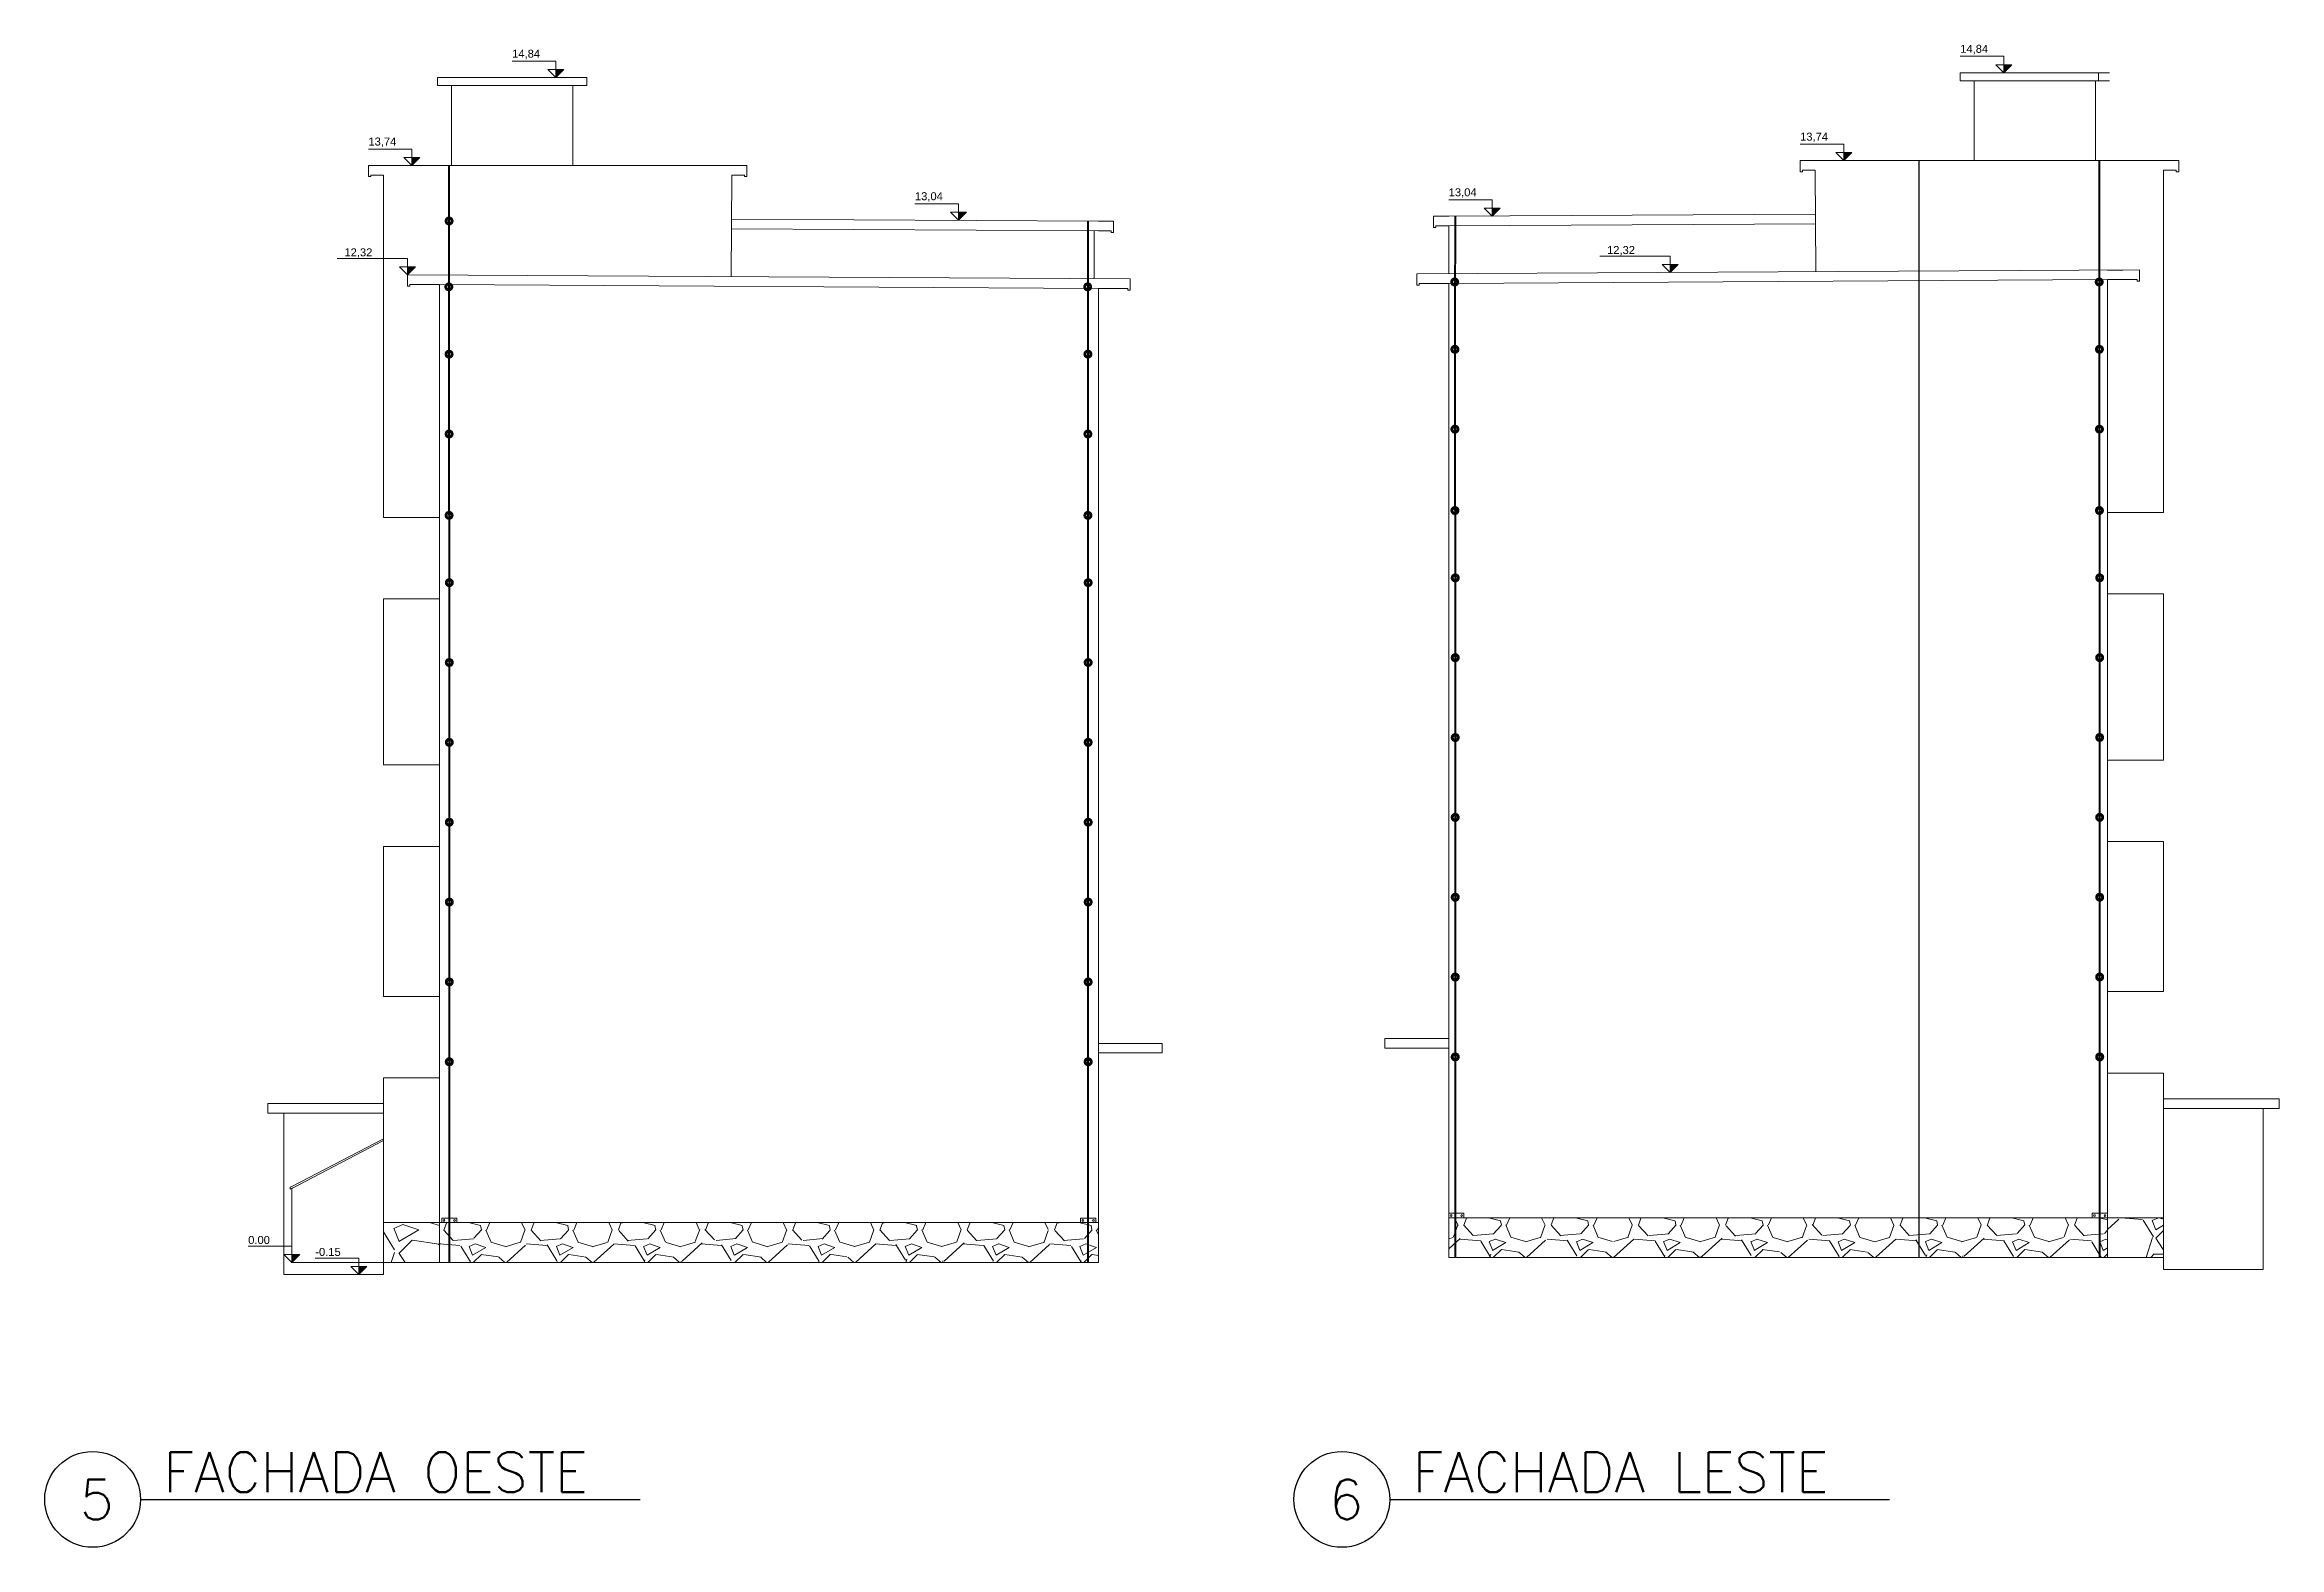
# Model space of a CAD drawing. Extents: x 0 to 11638, y -6007 to 0.
# Drawn here: x 11559.89 to 11587.87, y -5610.85 to -5592.04 of the extents above; entities that cross this region are included whole.
import ezdxf

# ---------------------------------------------------------------- set-up
doc = ezdxf.new("R2010")
doc.units = 0
doc.layers.get('0').update_dxf_attribs({"linetype": 'CONTINUOUS'})
for name, color, linetype in [('ARQ - Cotas', 1, 'CONTINUOUS'), ('ELE-BARRA CHATA ALUMÍNIO', 140, 'CONTINUOUS'), ('ELE-CX. INSPEÇÃO', 40, 'CONTINUOUS')]:
    doc.layers.add(name, color=color, linetype=linetype)
doc.layers.add('ELE-FIXADOR GELCAM', color=160, linetype='CONTINUOUS', lineweight=20)
doc.styles.add('ARIAL', font='arial.ttf')
doc.styles.add('ROMANS', font='romans.shx', dxfattribs={"height": 0.3})

msp = doc.modelspace()

# ---------------------------------------------------------------- texts
at = {"lineweight": -2, "char_height": 0.5, "attachment_point": 1, "style": 'ROMANS'}
for s, width, insert in [('FACHADA OESTE', 15.14067, (11561.373, -5609.664)), ('FACHADA LESTE', 15.14067, (11577.015, -5609.664)), ('5', 0.78764, (11560.326, -5610.006)), ('6', 0.78764, (11575.969, -5610.006))]:
    msp.add_mtext_dynamic_manual_height_columns(s, width=width, gutter_width=1500, heights=[0], dxfattribs=dict(at, insert=insert))
at = {"layer": 'ARQ - Cotas', "lineweight": 5, "ltscale": 0.001, "char_height": 0.1, "attachment_point": 7, "line_spacing_factor": 0.970891, "style": 'ARIAL'}
for s, insert in [('14,84', (11565.742, -5592.217)), ('14,84', (11583.873, -5592.156)), ('13,74', (11563.942, -5593.317)), ('13,74', (11581.868, -5593.256)), ('13,04', (11577.468, -5593.953)), ('13,04', (11570.785, -5594.002)), ('12,32', (11563.642, -5594.705)), ('12,32', (11579.451, -5594.676)), ('0.00', (11562.437, -5607.057)), ('-0.15', (11563.277, -5607.207))]:
    msp.add_mtext(s, dxfattribs=dict(at, insert=insert))

# ---------------------------------------------------------------- hatches: boundary and pattern name
at = {"lineweight": 5}
h = msp.add_hatch(dxfattribs=at)
h.set_pattern_fill('GRAVEL', color=0, scale=0.043)
h.set_pattern_definition([(228.0127875, (8864.00414, -7636.134236), (-8.7376000007, -9.8297999994), [0.14694022, -14.54710797]), (184.969741, (8863.905843, -7636.243456), (13.1063999948, 1.0922000622), [0.25215403, -24.96324102]), (132.510447, (8863.65464, -7636.2653), (10.9220000046, -12.0141999958), [0.17779705, -17.6019308]), (267.273689, (8863.22868, -7636.53835), (1.0922000023, 21.8439999999), [0.22962194, -22.7325681]), (292.8336542, (8863.217757, -7636.76771), (-5.46100000046, 13.1063999998), [0.2251625, -22.29111733]), (357.273689, (8863.305133, -7636.97523), (-21.8439999999, 1.0922000023), [0.22962194, -22.7325681]), (37.6942405, (8863.534495, -7636.98615), (-14.19859999937, -10.9220000008), [0.30366327, -30.0626396]), (72.2553284, (8863.77478, -7636.800478), (7.64540000206, 24.02839999935), [0.2866894, -28.38226034]), (121.4295656, (8863.862155, -7636.52743), (-8.73760000124, 14.1985999992), [0.2303996, -22.80958465]), (175.2363583, (8863.74201, -7636.33083), (12.0141999998, -1.092200002), [0.2630367, -12.8887929]), (222.3974378, (8863.479885, -7636.308988), (-13.10639999958, -12.01420000046), [0.3401635, -33.67621218]), (138.814075, (8864.30996, -7636.54927), (-7.6453999995, 6.5532000005), [0.11610195, -11.4941433]), (171.4692344, (8864.22258, -7636.47282), (14.1986000004, -2.1843999975), [0.22088325, -21.86749477]), (225, (8864.00414, -7636.44005), (-2e-16, -1.0922), [0.15446, -1.39014404]), (203.1985905, (8863.92769, -7636.30899), (5.461, 2.1843999996), [0.08317977, -8.23476762]), (291.8014095, (8863.85123, -7636.34175), (-1.0922, 3.2766), [0.1176332, -5.7640438]), (30.9637565, (8863.89492, -7636.45097), (3.2766, 2.1844), [0.19105745, -6.1775082]), (161.565051, (8864.05875, -7636.35268), (2.1844, -1.0922), [0.13815347, -3.3156862]), (16.3895403, (8863.21776, -7636.341754), (10.922, 3.2766), [0.19353784, -19.16029547]), (70.346176, (8863.40343, -7636.28714), (-4.3688000004, -12.0141999999), [0.16236754, -16.07435274]), (293.1985905, (8864.05875, -7636.13424), (-2.1843999996, 5.461), [0.16635844, -8.15158894]), (343.6104597, (8864.124283, -7636.287144), (-10.9220000002, 3.2765999992), [0.19353784, -19.16029547]), (339.4439548, (8863.21776, -7637.01892), (-5.461, 2.1844), [0.18663514, -9.14512575]), (294.7751406, (8863.39251, -7637.08445), (-5.4610000065, 12.014199997), [0.156379, -15.48154515]), (66.8014095, (8864.06967, -7637.22644), (2.1843999997, 5.461), [0.16635844, -8.15158894]), (17.3540246, (8864.135205, -7637.07353), (-14.1985999997, -4.3688000009), [0.18308658, -18.12552167]), (69.4439548, (8863.5345, -7637.22644), (-2.1844, -5.461), [0.09331757, -9.23844332]), (101.3099325, (8864.00414, -7637.22644), (-1.0922, 4.3688), [0.05569128, -5.51345783]), (165.9637565, (8863.99322, -7637.17183), (3.2766, -1.0922), [0.2251625, -4.27809347]), (186.009006, (8863.77478, -7637.117216), (10.9219999999, 1.0922000006), [0.2086648, -20.6577869]), (303.690068, (8863.89492, -7636.54927), (-1.0922, 2.1844), [0.15751927, -3.78046383]), (353.1572266, (8863.982297, -7636.680336), (18.5674000001, -2.18439999903), [0.2750094, -27.2258839]), (60.945396, (8864.25535, -7636.7131), (-4.3688, -7.6454), [0.11244854, -11.1324387]), (90, (8864.31, -7636.6148), (-1.0922, 1.0922), [0.065532, -1.026668]), (120.2564372, (8863.752935, -7637.08445), (4.3687999995, -7.6454000003), [0.1517328, -15.02159453]), (48.0127875, (8863.67648, -7636.953386), (8.7376000007, 9.8297999994), [0.29388044, -14.40016775]), (0, (8863.8731, -7636.735), (1.0922, 1.0922), [0.283972, -0.808228]), (325.3048465, (8864.15705, -7636.734946), (10.9220000041, -7.6453999941), [0.1726921, -17.0965062]), (254.054604, (8864.29904, -7636.83324), (-1.0922, -4.3688), [0.1590265, -7.7923095]), (207.6459754, (8864.255347, -7636.98615), (-20.75180000076, -10.92199999855), [0.2589224, -25.6333597]), (175.4260787, (8864.025985, -7637.106294), (-14.1986, 1.0922), [0.27392267, -27.11831398])])
h.paths.add_polyline_path([(11577.468, -5606.727), (11577.468, -5607.227), (11585.718, -5607.227), (11585.718, -5606.727)])
h = msp.add_hatch(dxfattribs=at)
h.set_pattern_fill('GRAVEL', color=0, scale=0.046)
h.set_pattern_definition([(228.0127875, (8864.059005, -7636.058036), (-9.3472000007, -10.5155999993), [0.15719186, -15.56202247]), (184.969741, (8863.95385, -7636.174876), (14.02079999445, 1.16840006656), [0.26974617, -26.7048625]), (132.510447, (8863.68512, -7636.19824), (11.684000005, -12.8523999955), [0.1902015, -18.8299725]), (267.273689, (8863.22944, -7636.490344), (1.16840000245, 23.3679999999), [0.24564208, -24.3185612]), (292.8336542, (8863.21776, -7636.73571), (-5.8420000005, 14.0207999998), [0.2408715, -23.84631156]), (357.273689, (8863.31123, -7636.957704), (-23.3679999999, 1.16840000245), [0.24564208, -24.3185612]), (37.6942405, (8863.556593, -7636.969388), (-15.18919999933, -11.6840000009), [0.3248491, -32.16003304]), (72.2553284, (8863.81364, -7636.77076), (8.1788000022, 25.7047999993), [0.30669098, -30.36241804]), (121.4295656, (8863.907113, -7636.47866), (-9.3472000013, 15.1891999992), [0.24647398, -24.40095102]), (175.2363583, (8863.77859, -7636.26835), (12.8523999998, -1.168400002), [0.2813881, -13.788011]), (222.3974378, (8863.498173, -7636.24498), (-14.02079999955, -12.8524000005), [0.36389584, -36.02571536]), (138.814075, (8864.38616, -7636.50203), (-8.1787999995, 7.0104000006), [0.1242021, -12.29606028]), (171.4692344, (8864.292685, -7636.42024), (15.1892000004, -2.33679999735), [0.2362937, -23.39313394]), (225, (8864.059, -7636.3852), (-2e-16, -1.1684), [0.1652363, -1.48713083]), (203.1985905, (8863.97722, -7636.24498), (5.842, 2.3367999996), [0.088983, -8.8092863]), (291.8014095, (8863.89543, -7636.28003), (-1.1684, 3.5052), [0.1258402, -6.16618638]), (30.9637565, (8863.94217, -7636.39687), (3.5052, 2.3368), [0.20438704, -6.60849715]), (161.565051, (8864.11743, -7636.2917), (2.3368, -1.1684), [0.1477921, -3.54701313]), (16.3895403, (8863.21776, -7636.28003), (11.684, 3.5052), [0.20704048, -20.49706027]), (70.346176, (8863.416385, -7636.22161), (-4.6736000004, -12.8523999998), [0.1736955, -17.1958192]), (293.1985905, (8864.11743, -7636.05804), (-2.3367999996, 5.842), [0.17796485, -8.72030445]), (343.6104597, (8864.18753, -7636.22161), (-11.6840000002, 3.5051999992), [0.20704048, -20.49706027]), (339.443955, (8863.21776, -7637.00444), (-5.842, 2.3368), [0.1996562, -9.7831578]), (294.7751406, (8863.4047, -7637.07454), (-5.842000007, 12.8523999968), [0.16728918, -16.56165296]), (66.8014095, (8864.12911, -7637.22644), (2.3367999996, 5.842), [0.17796485, -8.72030445]), (17.3540246, (8864.19921, -7637.06286), (-15.1891999997, -4.673600001), [0.19586006, -19.39009295]), (69.443955, (8863.5566, -7637.22644), (-2.3368, -5.842), [0.0998281, -9.8829859]), (101.3099325, (8864.059, -7637.22644), (-1.1684, 4.6736), [0.0595767, -5.8981177]), (165.963757, (8864.04732, -7637.16802), (3.5052, -1.1684), [0.2408715, -4.5765651]), (186.009006, (8863.81364, -7637.109596), (11.6839999999, 1.1684000006), [0.22322282, -22.09902784]), (303.690068, (8863.94217, -7636.50203), (-1.1684, 2.3368), [0.168509, -4.04421713]), (353.1572266, (8864.035637, -7636.642236), (19.8628000001, -2.33679999896), [0.2941961, -29.12536417]), (60.945396, (8864.32774, -7636.67729), (-4.6736, -8.1788), [0.1202938, -11.90912047]), (90, (8864.3862, -7636.5721), (-1.1684, 1.1684), [0.070104, -1.098296]), (120.2564372, (8863.79027, -7637.07454), (4.6735999994, -8.1788000003), [0.1623188, -16.06961276]), (48.0127875, (8863.708485, -7636.934336), (9.3472000008, 10.5155999993), [0.31438372, -15.4048306]), (0, (8863.9188, -7636.7007), (1.1684, 1.1684), [0.303784, -0.864616]), (325.3048465, (8864.22258, -7636.700656), (11.6840000044, -8.1787999937), [0.1847404, -18.2892857]), (254.054604, (8864.37447, -7636.80581), (-1.1684, -4.6736), [0.17012138, -8.335959]), (207.6459754, (8864.327737, -7636.96939), (-22.1996000008, -11.68399999845), [0.27698675, -27.42173363]), (175.4260787, (8864.082373, -7637.09791), (-15.1892, 1.1684), [0.29303355, -29.01028937])])
h.paths.add_polyline_path([(11586.418, -5606.727), (11585.718, -5606.727), (11585.718, -5607.227), (11586.418, -5607.227)])
h = msp.add_hatch(dxfattribs=at)
h.set_pattern_fill('GRAVEL', color=0, scale=0.065)
h.set_pattern_definition([(228.0127875, (8908.02041, -7635.63652), (-13.208000001, -14.858999999), [0.2221189, -21.9898144]), (184.969741, (8907.87182, -7635.80162), (19.8119999922, 1.651000094), [0.3811631, -37.7351318]), (132.510447, (8907.49209, -7635.83464), (16.510000007, -18.1609999937), [0.268763, -26.6075698]), (267.273689, (8906.8482, -7636.24739), (1.6510000035, 33.0199999998), [0.3471029, -34.3631843]), (292.8336542, (8906.83169, -7636.5941), (-8.2550000007, 19.8119999997), [0.3403619, -33.695875]), (357.273689, (8906.96377, -7636.90779), (-33.0199999998, 1.6510000035), [0.3471029, -34.3631843]), (37.6942405, (8907.31048, -7636.9243), (-21.462999999, -16.5100000012), [0.4590259, -45.44352495]), (72.2553284, (8907.6737, -7636.64363), (11.5570000031, 36.321999999), [0.4333677, -42.9034168]), (121.4295656, (8907.80578, -7636.23088), (-13.2080000019, 21.4629999988), [0.34827845, -34.4796047]), (175.2363583, (8907.62417, -7635.9337), (18.161, -1.651000003), [0.3976136, -19.483059]), (222.3974378, (8907.22793, -7635.90068), (-19.8119999994, -18.1610000007), [0.51420065, -50.9059021]), (138.814075, (8908.48269, -7636.2639), (-11.556999999, 9.906000001), [0.17550295, -17.3748678]), (171.4692344, (8908.35061, -7636.14833), (21.4630000006, -3.3019999963), [0.3338933, -33.05551535]), (225, (8908.0204, -7636.0988), (-2e-16, -1.651), [0.2334861, -2.1013805]), (203.1985905, (8907.90484, -7635.90068), (8.255, 3.302), [0.12573686, -12.4479045]), (291.80141, (8907.78927, -7635.9502), (-1.651, 4.953), [0.17781765, -8.71308944]), (30.963757, (8907.8553, -7636.1153), (4.953, 3.302), [0.2888078, -9.3380938]), (161.565051, (8908.10296, -7635.9667), (3.302, -1.651), [0.20883664, -5.0120838]), (16.3895403, (8906.83169, -7635.95021), (16.51, 4.953), [0.2925572, -28.9632373]), (70.346176, (8907.11236, -7635.86766), (-6.6040000006, -18.1609999998), [0.2454393, -24.2984402]), (293.1985905, (8908.10296, -7635.63652), (-3.302, 8.255), [0.2514721, -12.3221693]), (343.6104597, (8908.20202, -7635.86766), (-16.5100000003, 4.9529999988), [0.2925572, -28.9632373]), (339.443955, (8906.83169, -7636.97383), (-8.255, 3.302), [0.2821229, -13.8240273]), (294.7751406, (8907.09585, -7637.07289), (-8.25500001, 18.1609999955), [0.2363869, -23.4023357]), (66.8014095, (8908.11947, -7637.28752), (3.302, 8.255), [0.2514721, -12.3221693]), (17.3540246, (8908.21853, -7637.05638), (-21.4629999996, -6.6040000014), [0.2767588, -27.3990444]), (69.443955, (8907.31048, -7637.28752), (-3.302, -8.255), [0.1410614, -13.96508874]), (101.309932, (8908.0204, -7637.28752), (-1.651, 6.604), [0.0841845, -8.3342967]), (165.963757, (8908.0039, -7637.20497), (4.953, -1.651), [0.3403619, -6.4668855]), (186.009006, (8907.6737, -7637.12242), (16.51, 1.6510000009), [0.31542355, -31.2268872]), (303.690068, (8907.8553, -7636.2639), (-1.651, 3.302), [0.2381105, -5.7146546]), (353.1572266, (8907.98739, -7636.46202), (28.0670000002, -3.3019999985), [0.4157119, -41.1554059]), (60.945396, (8908.40014, -7636.51155), (-6.604, -11.557), [0.16998036, -16.828105]), (90, (8908.4827, -7636.363), (-1.651, 1.651), [0.09906, -1.55194]), (120.256437, (8907.64068, -7637.07289), (6.603999999, -11.5570000005), [0.2293635, -22.7070615]), (48.0127875, (8907.52511, -7636.87477), (13.208000001, 14.858999999), [0.4442379, -21.7676954]), (0, (8907.8223, -7636.5446), (1.651, 1.651), [0.42926, -1.22174]), (325.3048465, (8908.25155, -7636.54457), (16.5100000063, -11.556999991), [0.2610462, -25.8435559]), (254.054604, (8908.46618, -7636.69316), (-1.651, -6.604), [0.2403889, -11.7790725]), (207.6459754, (8908.40014, -7636.9243), (-31.3690000012, -16.5099999978), [0.3913943, -38.7481019]), (175.4260787, (8908.05343, -7637.10591), (-21.463, 1.651), [0.41406915, -40.9928002])])
h.paths.add_polyline_path([(11564.832, -5606.788), (11564.132, -5606.788), (11564.132, -5607.288), (11564.832, -5607.288)])
h = msp.add_hatch(dxfattribs=at)
h.set_pattern_fill('GRAVEL', color=0, scale=0.043)
h.set_pattern_definition([(228.0127875, (8839.21807, -7636.19532), (-8.7376000007, -9.8297999994), [0.14694022, -14.54710797]), (184.969741, (8839.119774, -7636.30454), (13.1063999948, 1.0922000622), [0.25215403, -24.96324102]), (132.510447, (8838.86857, -7636.32638), (10.9220000046, -12.0141999958), [0.17779705, -17.6019308]), (267.273689, (8838.44261, -7636.59943), (1.0922000023, 21.8439999999), [0.22962194, -22.7325681]), (292.8336542, (8838.43169, -7636.828794), (-5.46100000046, 13.1063999998), [0.2251625, -22.29111733]), (357.273689, (8838.519064, -7637.03631), (-21.8439999999, 1.0922000023), [0.22962194, -22.7325681]), (37.6942405, (8838.748426, -7637.047234), (-14.19859999937, -10.9220000008), [0.30366327, -30.0626396]), (72.2553284, (8838.98871, -7636.86156), (7.64540000206, 24.02839999935), [0.2866894, -28.38226034]), (121.4295656, (8839.076086, -7636.58851), (-8.73760000124, 14.1985999992), [0.2303996, -22.80958465]), (175.2363583, (8838.95594, -7636.39191), (12.0141999998, -1.092200002), [0.2630367, -12.8887929]), (222.3974378, (8838.693816, -7636.37007), (-13.10639999958, -12.01420000046), [0.3401635, -33.67621218]), (138.814075, (8839.52389, -7636.61035), (-7.6453999995, 6.5532000005), [0.11610195, -11.4941433]), (171.4692344, (8839.43651, -7636.5339), (14.1986000004, -2.1843999975), [0.22088325, -21.86749477]), (225, (8839.2181, -7636.5011), (-2e-16, -1.0922), [0.15446, -1.39014404]), (203.1985905, (8839.14162, -7636.37007), (5.461, 2.1843999996), [0.08317977, -8.23476762]), (291.8014095, (8839.06516, -7636.40284), (-1.0922, 3.2766), [0.1176332, -5.7640438]), (30.9637565, (8839.10885, -7636.51206), (3.2766, 2.1844), [0.19105745, -6.1775082]), (161.565051, (8839.27268, -7636.41376), (2.1844, -1.0922), [0.13815347, -3.3156862]), (16.3895403, (8838.43169, -7636.402836), (10.922, 3.2766), [0.19353784, -19.16029547]), (70.346176, (8838.61736, -7636.348226), (-4.3688000004, -12.0141999999), [0.16236754, -16.07435274]), (293.1985905, (8839.27268, -7636.19532), (-2.1843999996, 5.461), [0.16635844, -8.15158894]), (343.6104597, (8839.338214, -7636.348226), (-10.9220000002, 3.2765999992), [0.19353784, -19.16029547]), (339.4439548, (8838.43169, -7637.08), (-5.461, 2.1844), [0.18663514, -9.14512575]), (294.7751406, (8838.60644, -7637.14553), (-5.4610000065, 12.014199997), [0.156379, -15.48154515]), (66.8014095, (8839.2836, -7637.28752), (2.1843999997, 5.461), [0.16635844, -8.15158894]), (17.3540246, (8839.349136, -7637.13461), (-14.1985999997, -4.3688000009), [0.18308658, -18.12552167]), (69.4439548, (8838.74843, -7637.28752), (-2.1844, -5.461), [0.09331757, -9.23844332]), (101.3099325, (8839.21807, -7637.28752), (-1.0922, 4.3688), [0.05569128, -5.51345783]), (165.9637565, (8839.20715, -7637.2329), (3.2766, -1.0922), [0.2251625, -4.27809347]), (186.009006, (8838.98871, -7637.1783), (10.9219999999, 1.0922000006), [0.2086648, -20.6577869]), (303.690068, (8839.10885, -7636.61035), (-1.0922, 2.1844), [0.15751927, -3.78046383]), (353.1572266, (8839.19623, -7636.74142), (18.5674000001, -2.18439999903), [0.2750094, -27.2258839]), (60.945396, (8839.46928, -7636.77418), (-4.3688, -7.6454), [0.11244854, -11.1324387]), (90, (8839.5239, -7636.6759), (-1.0922, 1.0922), [0.065532, -1.026668]), (120.2564372, (8838.96687, -7637.14553), (4.3687999995, -7.6454000003), [0.1517328, -15.02159453]), (48.0127875, (8838.89041, -7637.01447), (8.7376000007, 9.8297999994), [0.29388044, -14.40016775]), (0, (8839.087, -7636.796), (1.0922, 1.0922), [0.283972, -0.808228]), (325.3048465, (8839.37098, -7636.79603), (10.9220000041, -7.6453999941), [0.1726921, -17.0965062]), (254.054604, (8839.51297, -7636.89433), (-1.0922, -4.3688), [0.1590265, -7.7923095]), (207.6459754, (8839.46928, -7637.047234), (-20.75180000076, -10.92199999855), [0.2589224, -25.6333597]), (175.4260787, (8839.239916, -7637.167376), (-14.1986, 1.0922), [0.27392267, -27.11831398])])
h.paths.add_polyline_path([(11564.832, -5606.788), (11573.082, -5606.788), (11573.082, -5607.288), (11564.832, -5607.288)])
at = {"layer": 'ARQ - Cotas', "lineweight": 5, "ltscale": 0.001}
h = msp.add_hatch(color=256, dxfattribs=at)
h.dxf.hatch_style = 1
h.paths.add_polyline_path([(11566.287, -5592.348), (11566.287, -5592.448), (11566.387, -5592.348)])
h = msp.add_hatch(color=256, dxfattribs=at)
h.dxf.hatch_style = 1
h.paths.add_polyline_path([(11584.419, -5592.287), (11584.419, -5592.387), (11584.519, -5592.287)])
h = msp.add_hatch(color=256, dxfattribs=at)
h.dxf.hatch_style = 1
h.paths.add_polyline_path([(11564.487, -5593.448), (11564.487, -5593.548), (11564.587, -5593.448)])
h = msp.add_hatch(color=256, dxfattribs=at)
h.dxf.hatch_style = 1
h.paths.add_polyline_path([(11582.414, -5593.387), (11582.414, -5593.487), (11582.514, -5593.387)])
h = msp.add_hatch(color=256, dxfattribs=at)
h.dxf.hatch_style = 1
h.paths.add_polyline_path([(11571.331, -5594.133), (11571.331, -5594.233), (11571.431, -5594.133)])
h = msp.add_hatch(color=256, dxfattribs=at)
h.dxf.hatch_style = 1
h.paths.add_polyline_path([(11578.014, -5594.085), (11578.014, -5594.185), (11578.114, -5594.085)])
h = msp.add_hatch(color=256, dxfattribs=at)
h.dxf.hatch_style = 1
h.paths.add_polyline_path([(11564.432, -5594.818), (11564.432, -5594.918), (11564.532, -5594.818)])
h = msp.add_hatch(color=256, dxfattribs=at)
h.dxf.hatch_style = 1
h.paths.add_polyline_path([(11580.241, -5594.79), (11580.241, -5594.89), (11580.341, -5594.79)])
h = msp.add_hatch(color=256, dxfattribs=at)
h.dxf.hatch_style = 1
h.paths.add_polyline_path([(11562.982, -5607.188), (11562.982, -5607.288), (11563.082, -5607.188)])
h = msp.add_hatch(color=256, dxfattribs=at)
h.dxf.hatch_style = 1
h.paths.add_polyline_path([(11563.822, -5607.338), (11563.822, -5607.438), (11563.922, -5607.338)])

# ---------------------------------------------------------------- linework, layer by layer
at = {"color": 0, "lineweight": 5}
for p, q in [((11564.807, -5592.548), (11564.807, -5592.448)), ((11564.807, -5592.448), (11566.677, -5592.448)), ((11566.677, -5592.448), (11566.677, -5592.548)), ((11583.873, -5592.487), (11583.873, -5592.387)), ((11583.873, -5592.387), (11585.743, -5592.387)), ((11584.419, -5592.287), (11584.319, -5592.287)), ((11584.419, -5592.387), (11584.319, -5592.287)), ((11584.419, -5592.387), (11584.419, -5592.287)), ((11585.603, -5592.387), (11585.603, -5592.487)), ((11564.982, -5592.548), (11564.807, -5592.548)), ((11566.502, -5592.548), (11564.982, -5592.548)), ((11564.982, -5592.548), (11564.982, -5593.548)), ((11566.502, -5593.548), (11566.502, -5592.548)), ((11566.677, -5592.548), (11566.502, -5592.548)), ((11584.048, -5592.487), (11583.873, -5592.487)), ((11585.568, -5592.487), (11584.048, -5592.487)), ((11584.048, -5592.487), (11584.048, -5593.487)), ((11585.568, -5593.487), (11585.568, -5592.487)), ((11585.743, -5592.487), (11585.568, -5592.487)), ((11563.942, -5593.668), (11563.942, -5593.548)), ((11563.942, -5593.548), (11568.682, -5593.548)), ((11568.682, -5593.668), (11568.682, -5593.548)), ((11581.868, -5593.607), (11581.868, -5593.487)), ((11586.608, -5593.487), (11581.868, -5593.487)), ((11586.608, -5593.607), (11586.608, -5593.487)), ((11563.942, -5593.668), (11563.942, -5593.688)), ((11563.942, -5593.688), (11563.972, -5593.688)), ((11563.972, -5593.688), (11563.972, -5593.668)), ((11564.132, -5593.668), (11563.972, -5593.668)), ((11564.132, -5597.956), (11564.132, -5593.668)), ((11568.492, -5593.668), (11568.485, -5594.941)), ((11568.652, -5593.668), (11568.492, -5593.668)), ((11568.652, -5593.688), (11568.652, -5593.668)), ((11568.682, -5593.688), (11568.652, -5593.688)), ((11568.682, -5593.668), (11568.682, -5593.688)), ((11581.868, -5593.607), (11581.868, -5593.627)), ((11581.868, -5593.627), (11581.898, -5593.627)), ((11581.898, -5593.627), (11581.898, -5593.607)), ((11581.898, -5593.607), (11582.058, -5593.607)), ((11582.058, -5593.607), (11582.065, -5594.88)), ((11586.418, -5597.895), (11586.418, -5593.607)), ((11586.418, -5593.607), (11586.578, -5593.607)), ((11586.578, -5593.627), (11586.578, -5593.607)), ((11586.608, -5593.627), (11586.578, -5593.627)), ((11586.608, -5593.607), (11586.608, -5593.627)), ((11573.082, -5594.366), (11568.488, -5594.341)), ((11573.082, -5594.246), (11568.489, -5594.221)), ((11573.028, -5594.966), (11573.028, -5594.366)), ((11573.272, -5594.246), (11573.082, -5594.246)), ((11573.242, -5594.366), (11573.082, -5594.366)), ((11573.242, -5594.386), (11573.242, -5594.366)), ((11573.272, -5594.386), (11573.242, -5594.386)), ((11573.272, -5594.366), (11573.272, -5594.246)), ((11573.272, -5594.366), (11573.272, -5594.386)), ((11577.278, -5594.305), (11577.278, -5594.185)), ((11577.468, -5594.185), (11577.278, -5594.185)), ((11577.278, -5594.305), (11577.278, -5594.325)), ((11577.278, -5594.325), (11577.308, -5594.325)), ((11577.308, -5594.325), (11577.308, -5594.305)), ((11577.308, -5594.305), (11577.468, -5594.305)), ((11577.468, -5594.185), (11582.06, -5594.16)), ((11577.468, -5594.305), (11582.061, -5594.28)), ((11577.468, -5594.905), (11577.468, -5594.305)), ((11564.432, -5595.038), (11564.432, -5594.918)), ((11564.432, -5594.918), (11573.482, -5594.968)), ((11573.482, -5595.088), (11573.482, -5594.968)), ((11586.118, -5594.857), (11577.068, -5594.907)), ((11577.068, -5595.027), (11577.068, -5594.907)), ((11585.718, -5594.977), (11577.468, -5595.027)), ((11585.718, -5594.859), (11585.908, -5594.859)), ((11585.718, -5607.227), (11585.718, -5594.977)), ((11585.718, -5594.977), (11586.088, -5594.977)), ((11586.088, -5594.997), (11586.088, -5594.977)), ((11586.118, -5594.977), (11586.118, -5594.857)), ((11586.118, -5594.977), (11586.118, -5594.997)), ((11564.432, -5595.038), (11564.432, -5595.058)), ((11564.432, -5595.058), (11564.462, -5595.058)), ((11564.832, -5595.038), (11564.462, -5595.038)), ((11564.462, -5595.058), (11564.462, -5595.038)), ((11564.832, -5607.288), (11564.832, -5595.038)), ((11564.832, -5595.038), (11573.082, -5595.088)), ((11573.082, -5607.288), (11573.082, -5595.088)), ((11573.082, -5595.088), (11573.452, -5595.088)), ((11573.452, -5595.108), (11573.452, -5595.088)), ((11573.482, -5595.108), (11573.452, -5595.108)), ((11573.482, -5595.088), (11573.482, -5595.108)), ((11577.068, -5595.027), (11577.068, -5595.047)), ((11577.068, -5595.047), (11577.098, -5595.047)), ((11577.468, -5595.027), (11577.098, -5595.027)), ((11577.098, -5595.047), (11577.098, -5595.027)), ((11577.468, -5607.227), (11577.468, -5595.027)), ((11586.118, -5594.997), (11586.088, -5594.997)), ((11564.132, -5597.956), (11564.832, -5597.956)), ((11586.418, -5597.895), (11585.718, -5597.895)), ((11564.132, -5601.056), (11564.132, -5598.976)), ((11564.832, -5598.976), (11564.132, -5598.976)), ((11586.418, -5598.915), (11585.718, -5598.915)), ((11586.418, -5600.995), (11586.418, -5598.915)), ((11564.832, -5601.056), (11564.132, -5601.056)), ((11586.418, -5600.995), (11585.718, -5600.995)), ((11564.132, -5603.956), (11564.132, -5602.076)), ((11564.832, -5602.076), (11564.132, -5602.076)), ((11586.418, -5602.015), (11585.718, -5602.015)), ((11586.418, -5603.895), (11586.418, -5602.015)), ((11586.418, -5603.895), (11585.718, -5603.895)), ((11564.832, -5603.956), (11564.132, -5603.956)), ((11576.668, -5604.602), (11576.668, -5604.482)), ((11576.668, -5604.482), (11577.468, -5604.482)), ((11573.882, -5604.543), (11573.082, -5604.543)), ((11573.082, -5604.663), (11573.882, -5604.663)), ((11573.882, -5604.663), (11573.882, -5604.543)), ((11577.468, -5604.602), (11576.668, -5604.602)), ((11564.132, -5607.288), (11564.132, -5604.976)), ((11564.832, -5604.976), (11564.132, -5604.976)), ((11586.418, -5604.915), (11585.718, -5604.915)), ((11586.418, -5607.227), (11586.418, -5604.915)), ((11562.682, -5605.418), (11562.682, -5605.298)), ((11562.682, -5605.298), (11564.132, -5605.298)), ((11587.868, -5605.237), (11586.418, -5605.237)), ((11587.868, -5605.357), (11587.868, -5605.237)), ((11562.882, -5605.418), (11562.682, -5605.418)), ((11562.882, -5607.288), (11562.882, -5605.418)), ((11562.882, -5605.418), (11564.132, -5605.418)), ((11587.668, -5605.357), (11586.418, -5605.357)), ((11587.668, -5607.227), (11587.668, -5605.357)), ((11587.668, -5605.357), (11587.868, -5605.357)), ((11562.982, -5606.336), (11564.132, -5605.738)), ((11562.982, -5606.359), (11564.132, -5605.761)), ((11562.982, -5606.336), (11562.963, -5606.346)), ((11562.963, -5606.369), (11562.963, -5606.346)), ((11562.991, -5606.354), (11562.963, -5606.369)), ((11562.982, -5607.288), (11562.982, -5606.359)), ((11577.468, -5606.727), (11586.418, -5606.727)), ((11586.418, -5607.227), (11586.418, -5606.727)), ((11564.132, -5607.288), (11564.132, -5606.788)), ((11564.132, -5606.788), (11573.082, -5606.788)), ((11562.882, -5607.288), (11562.882, -5607.438)), ((11564.132, -5607.288), (11562.982, -5607.288)), ((11564.832, -5607.288), (11564.132, -5607.288)), ((11564.132, -5607.438), (11564.132, -5607.288)), ((11573.082, -5607.288), (11564.832, -5607.288)), ((11577.468, -5607.227), (11585.718, -5607.227)), ((11585.718, -5607.227), (11586.418, -5607.227)), ((11586.418, -5607.377), (11586.418, -5607.227)), ((11587.668, -5607.227), (11587.668, -5607.377)), ((11562.882, -5607.438), (11564.132, -5607.438)), ((11587.668, -5607.377), (11586.418, -5607.377))]:
    msp.add_line(p, q, dxfattribs=at)
at = {"color": 40, "lineweight": 5, "true_color": 0xf8d731}
for p, q in [((11564.86, -5606.788), (11564.86, -5606.733)), ((11564.86, -5606.733), (11565.051, -5606.733)), ((11565.051, -5606.788), (11565.051, -5606.733)), ((11572.859, -5606.788), (11572.859, -5606.733)), ((11572.859, -5606.733), (11573.05, -5606.733)), ((11573.05, -5606.788), (11573.05, -5606.733)), ((11577.468, -5606.727), (11577.468, -5606.672)), ((11577.468, -5606.672), (11577.659, -5606.672)), ((11577.468, -5606.727), (11577.659, -5606.727)), ((11577.659, -5606.727), (11577.659, -5606.672)), ((11585.524, -5606.727), (11585.524, -5606.672)), ((11585.524, -5606.672), (11585.715, -5606.672)), ((11585.524, -5606.727), (11585.715, -5606.727)), ((11585.715, -5606.727), (11585.715, -5606.672)), ((11564.86, -5606.788), (11565.051, -5606.788)), ((11572.859, -5606.788), (11573.05, -5606.788))]:
    msp.add_line(p, q, dxfattribs=at)
at = {"lineweight": -2}
for p, q in [((11561.089, -5610.255), (11567.344, -5610.255)), ((11576.731, -5610.255), (11582.987, -5610.255))]:
    msp.add_line(p, q, dxfattribs=at)
at = {"color": 40, "lineweight": 5, "true_color": 0xf8d731}
for centre in [(11577.498, -5606.7), (11577.63, -5606.7), (11585.553, -5606.7), (11585.685, -5606.7), (11564.889, -5606.761), (11565.021, -5606.761), (11572.888, -5606.761), (11573.02, -5606.761)]:
    msp.add_circle(centre, 0.0106, dxfattribs=at)
at = {"lineweight": -2}
for centre in [(11560.489, -5610.255), (11576.131, -5610.255)]:
    msp.add_circle(centre, 0.6, dxfattribs=at)
at = {"layer": 'ARQ - Cotas', "lineweight": 5, "ltscale": 0.001}
for p, q in [((11583.873, -5592.181), (11584.419, -5592.181)), ((11584.419, -5592.181), (11584.419, -5592.287)), ((11565.742, -5592.242), (11566.287, -5592.242)), ((11566.287, -5592.348), (11566.187, -5592.348)), ((11566.287, -5592.448), (11566.187, -5592.348)), ((11566.287, -5592.242), (11566.287, -5592.348)), ((11566.387, -5592.348), (11566.287, -5592.348)), ((11566.287, -5592.448), (11566.287, -5592.348)), ((11566.287, -5592.448), (11566.387, -5592.348)), ((11584.519, -5592.287), (11584.419, -5592.287)), ((11584.419, -5592.387), (11584.519, -5592.287)), ((11581.868, -5593.281), (11582.414, -5593.281)), ((11582.414, -5593.281), (11582.414, -5593.387)), ((11563.942, -5593.342), (11564.487, -5593.342)), ((11564.487, -5593.448), (11564.387, -5593.448)), ((11564.487, -5593.548), (11564.387, -5593.448)), ((11564.487, -5593.342), (11564.487, -5593.448)), ((11564.587, -5593.448), (11564.487, -5593.448)), ((11564.487, -5593.548), (11564.487, -5593.448)), ((11564.487, -5593.548), (11564.587, -5593.448)), ((11582.414, -5593.387), (11582.314, -5593.387)), ((11582.414, -5593.487), (11582.314, -5593.387)), ((11582.514, -5593.387), (11582.414, -5593.387)), ((11582.414, -5593.487), (11582.414, -5593.387)), ((11582.414, -5593.487), (11582.514, -5593.387)), ((11570.785, -5594.027), (11571.331, -5594.027)), ((11571.331, -5594.133), (11571.231, -5594.133)), ((11571.331, -5594.233), (11571.231, -5594.133)), ((11571.331, -5594.027), (11571.331, -5594.133)), ((11571.431, -5594.133), (11571.331, -5594.133)), ((11571.331, -5594.233), (11571.331, -5594.133)), ((11571.331, -5594.233), (11571.431, -5594.133)), ((11577.468, -5593.978), (11578.014, -5593.978)), ((11578.014, -5594.085), (11577.914, -5594.085)), ((11578.014, -5594.185), (11577.914, -5594.085)), ((11578.014, -5593.978), (11578.014, -5594.085)), ((11578.114, -5594.085), (11578.014, -5594.085)), ((11578.014, -5594.185), (11578.014, -5594.085)), ((11578.014, -5594.185), (11578.114, -5594.085)), ((11579.36, -5594.683), (11580.241, -5594.683)), ((11580.241, -5594.683), (11580.241, -5594.79)), ((11563.551, -5594.712), (11564.432, -5594.712)), ((11564.432, -5594.818), (11564.332, -5594.818)), ((11564.432, -5594.918), (11564.332, -5594.818)), ((11564.432, -5594.712), (11564.432, -5594.818)), ((11564.532, -5594.818), (11564.432, -5594.818)), ((11564.432, -5594.918), (11564.432, -5594.818)), ((11564.432, -5594.918), (11564.532, -5594.818)), ((11580.241, -5594.79), (11580.141, -5594.79)), ((11580.241, -5594.89), (11580.141, -5594.79)), ((11580.341, -5594.79), (11580.241, -5594.79)), ((11580.241, -5594.89), (11580.241, -5594.79)), ((11580.241, -5594.89), (11580.341, -5594.79)), ((11562.437, -5607.082), (11562.982, -5607.082)), ((11562.982, -5607.188), (11562.882, -5607.188)), ((11562.982, -5607.288), (11562.882, -5607.188)), ((11562.982, -5607.082), (11562.982, -5607.188)), ((11563.082, -5607.188), (11562.982, -5607.188)), ((11562.982, -5607.288), (11562.982, -5607.188)), ((11562.982, -5607.288), (11563.082, -5607.188)), ((11563.277, -5607.232), (11563.822, -5607.232)), ((11563.822, -5607.232), (11563.822, -5607.338)), ((11563.822, -5607.338), (11563.722, -5607.338)), ((11563.822, -5607.438), (11563.722, -5607.338)), ((11563.922, -5607.338), (11563.822, -5607.338)), ((11563.822, -5607.438), (11563.822, -5607.338)), ((11563.822, -5607.438), (11563.922, -5607.338))]:
    msp.add_line(p, q, dxfattribs=at)
at = {"layer": 'ARQ - Cotas', "lineweight": -2}
msp.add_line((11583.354, -5593.487), (11583.354, -5607.227), dxfattribs=at)
at = {"layer": 'ELE-BARRA CHATA ALUMÍNIO', "const_width": 0.025}
for points in [[(11564.953, -5593.548), (11564.953, -5594.244)], [(11585.616, -5593.49), (11585.616, -5595.85)], [(11564.952, -5594.243), (11564.952, -5595.911)], [(11572.951, -5594.245), (11572.951, -5595.911)], [(11577.551, -5594.185), (11577.546, -5595.85)], [(11577.546, -5595.832), (11577.546, -5597.87)], [(11585.616, -5595.832), (11585.616, -5597.869)], [(11564.952, -5595.893), (11564.952, -5597.93)], [(11572.951, -5595.893), (11572.951, -5597.93)], [(11564.955, -5597.912), (11564.955, -5598.773)], [(11572.954, -5597.912), (11572.954, -5598.773)], [(11577.55, -5597.851), (11577.55, -5598.712)], [(11585.619, -5597.851), (11585.619, -5598.712)], [(11564.955, -5598.755), (11564.955, -5600.792)], [(11572.954, -5598.755), (11572.954, -5600.792)], [(11577.55, -5598.694), (11577.55, -5600.732)], [(11585.619, -5598.694), (11585.619, -5600.731)], [(11564.955, -5600.755), (11564.955, -5602.792)], [(11572.954, -5600.755), (11572.954, -5602.792)], [(11577.55, -5600.694), (11577.55, -5602.732)], [(11585.619, -5600.694), (11585.619, -5602.731)], [(11564.955, -5605.188), (11564.955, -5602.755)], [(11572.954, -5605.188), (11572.954, -5602.755)], [(11577.55, -5605.128), (11577.55, -5602.694)], [(11585.619, -5605.127), (11585.619, -5602.694)]]:
    msp.add_lwpolyline(points, dxfattribs=at)
at = {"layer": 'ELE-CX. INSPEÇÃO', "const_width": 0.025}
for points in [[(11564.955, -5607.288), (11564.955, -5605.188)], [(11572.954, -5607.288), (11572.954, -5605.188)], [(11577.55, -5607.228), (11577.55, -5605.128)], [(11585.619, -5607.227), (11585.619, -5605.127)]]:
    msp.add_lwpolyline(points, dxfattribs=at)
at = {"layer": 'ELE-FIXADOR GELCAM', "const_width": 0.075}
for points in [[(11564.952, -5594.262, -1), (11564.952, -5594.225, -1)], [(11564.952, -5594.262, -1), (11564.952, -5594.225, -1)], [(11577.543, -5595.027, -1), (11577.543, -5594.989, -1)], [(11577.543, -5595.027, -1), (11577.543, -5594.989, -1)], [(11585.613, -5595.026, -1), (11585.613, -5594.989, -1)], [(11585.613, -5595.026, -1), (11585.613, -5594.989, -1)], [(11564.949, -5595.087, -1), (11564.949, -5595.05, -1)], [(11564.949, -5595.087, -1), (11564.949, -5595.05, -1)], [(11572.948, -5595.087, -1), (11572.948, -5595.05, -1)], [(11572.948, -5595.087, -1), (11572.948, -5595.05, -1)], [(11577.546, -5595.87, -1), (11577.546, -5595.832, -1)], [(11577.546, -5595.87, -1), (11577.546, -5595.832, -1)], [(11577.546, -5595.87, -1), (11577.546, -5595.832, -1)], [(11585.616, -5595.869, -1), (11585.616, -5595.832, -1)], [(11585.616, -5595.869, -1), (11585.616, -5595.832, -1)], [(11585.616, -5595.869, -1), (11585.616, -5595.832, -1)], [(11564.952, -5595.93, -1), (11564.952, -5595.893, -1)], [(11564.952, -5595.93, -1), (11564.952, -5595.893, -1)], [(11564.952, -5595.93, -1), (11564.952, -5595.893, -1)], [(11572.951, -5595.93, -1), (11572.951, -5595.893, -1)], [(11572.951, -5595.93, -1), (11572.951, -5595.893, -1)], [(11572.951, -5595.93, -1), (11572.951, -5595.893, -1)], [(11564.952, -5596.93, -1), (11564.952, -5596.893, -1)], [(11564.952, -5596.93, -1), (11564.952, -5596.893, -1)], [(11572.951, -5596.93, -1), (11572.951, -5596.893, -1)], [(11572.951, -5596.93, -1), (11572.951, -5596.893, -1)], [(11577.546, -5596.87, -1), (11577.546, -5596.832, -1)], [(11577.546, -5596.87, -1), (11577.546, -5596.832, -1)], [(11585.616, -5596.869, -1), (11585.616, -5596.832, -1)], [(11585.616, -5596.869, -1), (11585.616, -5596.832, -1)], [(11564.952, -5597.949, -1), (11564.952, -5597.912, -1)], [(11564.952, -5597.949, -1), (11564.952, -5597.912, -1)], [(11572.951, -5597.949, -1), (11572.951, -5597.912, -1)], [(11572.951, -5597.949, -1), (11572.951, -5597.912, -1)], [(11577.546, -5597.889, -1), (11577.546, -5597.851, -1)], [(11577.546, -5597.889, -1), (11577.546, -5597.851, -1)], [(11585.616, -5597.888, -1), (11585.616, -5597.851, -1)], [(11585.616, -5597.888, -1), (11585.616, -5597.851, -1)], [(11564.955, -5598.792, -1), (11564.955, -5598.755, -1)], [(11564.955, -5598.792, -1), (11564.955, -5598.755, -1)], [(11564.955, -5598.792, -1), (11564.955, -5598.755, -1)], [(11572.954, -5598.792, -1), (11572.954, -5598.755, -1)], [(11572.954, -5598.792, -1), (11572.954, -5598.755, -1)], [(11572.954, -5598.792, -1), (11572.954, -5598.755, -1)], [(11577.55, -5598.732, -1), (11577.55, -5598.694, -1)], [(11577.55, -5598.732, -1), (11577.55, -5598.694, -1)], [(11577.55, -5598.732, -1), (11577.55, -5598.694, -1)], [(11585.619, -5598.731, -1), (11585.619, -5598.694, -1)], [(11585.619, -5598.731, -1), (11585.619, -5598.694, -1)], [(11585.619, -5598.731, -1), (11585.619, -5598.694, -1)], [(11564.955, -5599.792, -1), (11564.955, -5599.755, -1)], [(11564.955, -5599.792, -1), (11564.955, -5599.755, -1)], [(11572.954, -5599.792, -1), (11572.954, -5599.755, -1)], [(11572.954, -5599.792, -1), (11572.954, -5599.755, -1)], [(11577.55, -5599.732, -1), (11577.55, -5599.694, -1)], [(11577.55, -5599.732, -1), (11577.55, -5599.694, -1)], [(11585.619, -5599.731, -1), (11585.619, -5599.694, -1)], [(11585.619, -5599.731, -1), (11585.619, -5599.694, -1)], [(11564.955, -5600.792, -1), (11564.955, -5600.755, -1)], [(11564.955, -5600.792, -1), (11564.955, -5600.755, -1)], [(11564.955, -5600.792, -1), (11564.955, -5600.755, -1)], [(11572.954, -5600.792, -1), (11572.954, -5600.755, -1)], [(11572.954, -5600.792, -1), (11572.954, -5600.755, -1)], [(11572.954, -5600.792, -1), (11572.954, -5600.755, -1)], [(11577.55, -5600.732, -1), (11577.55, -5600.694, -1)], [(11577.55, -5600.732, -1), (11577.55, -5600.694, -1)], [(11577.55, -5600.732, -1), (11577.55, -5600.694, -1)], [(11585.619, -5600.731, -1), (11585.619, -5600.694, -1)], [(11585.619, -5600.731, -1), (11585.619, -5600.694, -1)], [(11585.619, -5600.731, -1), (11585.619, -5600.694, -1)], [(11577.55, -5601.732, -1), (11577.55, -5601.694, -1)], [(11577.55, -5601.732, -1), (11577.55, -5601.694, -1)], [(11585.619, -5601.731, -1), (11585.619, -5601.694, -1)], [(11585.619, -5601.731, -1), (11585.619, -5601.694, -1)], [(11564.955, -5601.792, -1), (11564.955, -5601.755, -1)], [(11564.955, -5601.792, -1), (11564.955, -5601.755, -1)], [(11572.954, -5601.792, -1), (11572.954, -5601.755, -1)], [(11572.954, -5601.792, -1), (11572.954, -5601.755, -1)], [(11564.955, -5602.792, -1), (11564.955, -5602.755, -1)], [(11564.955, -5602.792, -1), (11564.955, -5602.755, -1)], [(11564.955, -5602.792, -1), (11564.955, -5602.755, -1)], [(11572.954, -5602.792, -1), (11572.954, -5602.755, -1)], [(11572.954, -5602.792, -1), (11572.954, -5602.755, -1)], [(11572.954, -5602.792, -1), (11572.954, -5602.755, -1)], [(11577.55, -5602.732, -1), (11577.55, -5602.694, -1)], [(11577.55, -5602.732, -1), (11577.55, -5602.694, -1)], [(11577.55, -5602.732, -1), (11577.55, -5602.694, -1)], [(11585.619, -5602.731, -1), (11585.619, -5602.694, -1)], [(11585.619, -5602.731, -1), (11585.619, -5602.694, -1)], [(11585.619, -5602.731, -1), (11585.619, -5602.694, -1)], [(11577.55, -5603.732, -1), (11577.55, -5603.694, -1)], [(11577.55, -5603.732, -1), (11577.55, -5603.694, -1)], [(11585.619, -5603.731, -1), (11585.619, -5603.694, -1)], [(11585.619, -5603.731, -1), (11585.619, -5603.694, -1)], [(11564.955, -5603.792, -1), (11564.955, -5603.755, -1)], [(11564.955, -5603.792, -1), (11564.955, -5603.755, -1)], [(11572.954, -5603.792, -1), (11572.954, -5603.755, -1)], [(11572.954, -5603.792, -1), (11572.954, -5603.755, -1)], [(11564.936, -5604.774, -1), (11564.974, -5604.774, -1)], [(11564.955, -5604.792, -1), (11564.955, -5604.755, -1)], [(11572.935, -5604.774, -1), (11572.973, -5604.774, -1)], [(11572.954, -5604.792, -1), (11572.954, -5604.755, -1)], [(11577.531, -5604.713, -1), (11577.568, -5604.713, -1)], [(11577.55, -5604.732, -1), (11577.55, -5604.694, -1)], [(11585.6, -5604.713, -1), (11585.638, -5604.713, -1)], [(11585.619, -5604.731, -1), (11585.619, -5604.694, -1)]]:
    msp.add_lwpolyline(points, format="xyb", close=True, dxfattribs=at)

msp.set_redraw_order([(e.dxf.handle, doc.entitydb.next_handle()) for e in msp.query("TEXT MTEXT ATTDEF DIMENSION ARC_DIMENSION")])  # texts and dimensions are drawn at this point

doc.saveas('drawing.dxf')
